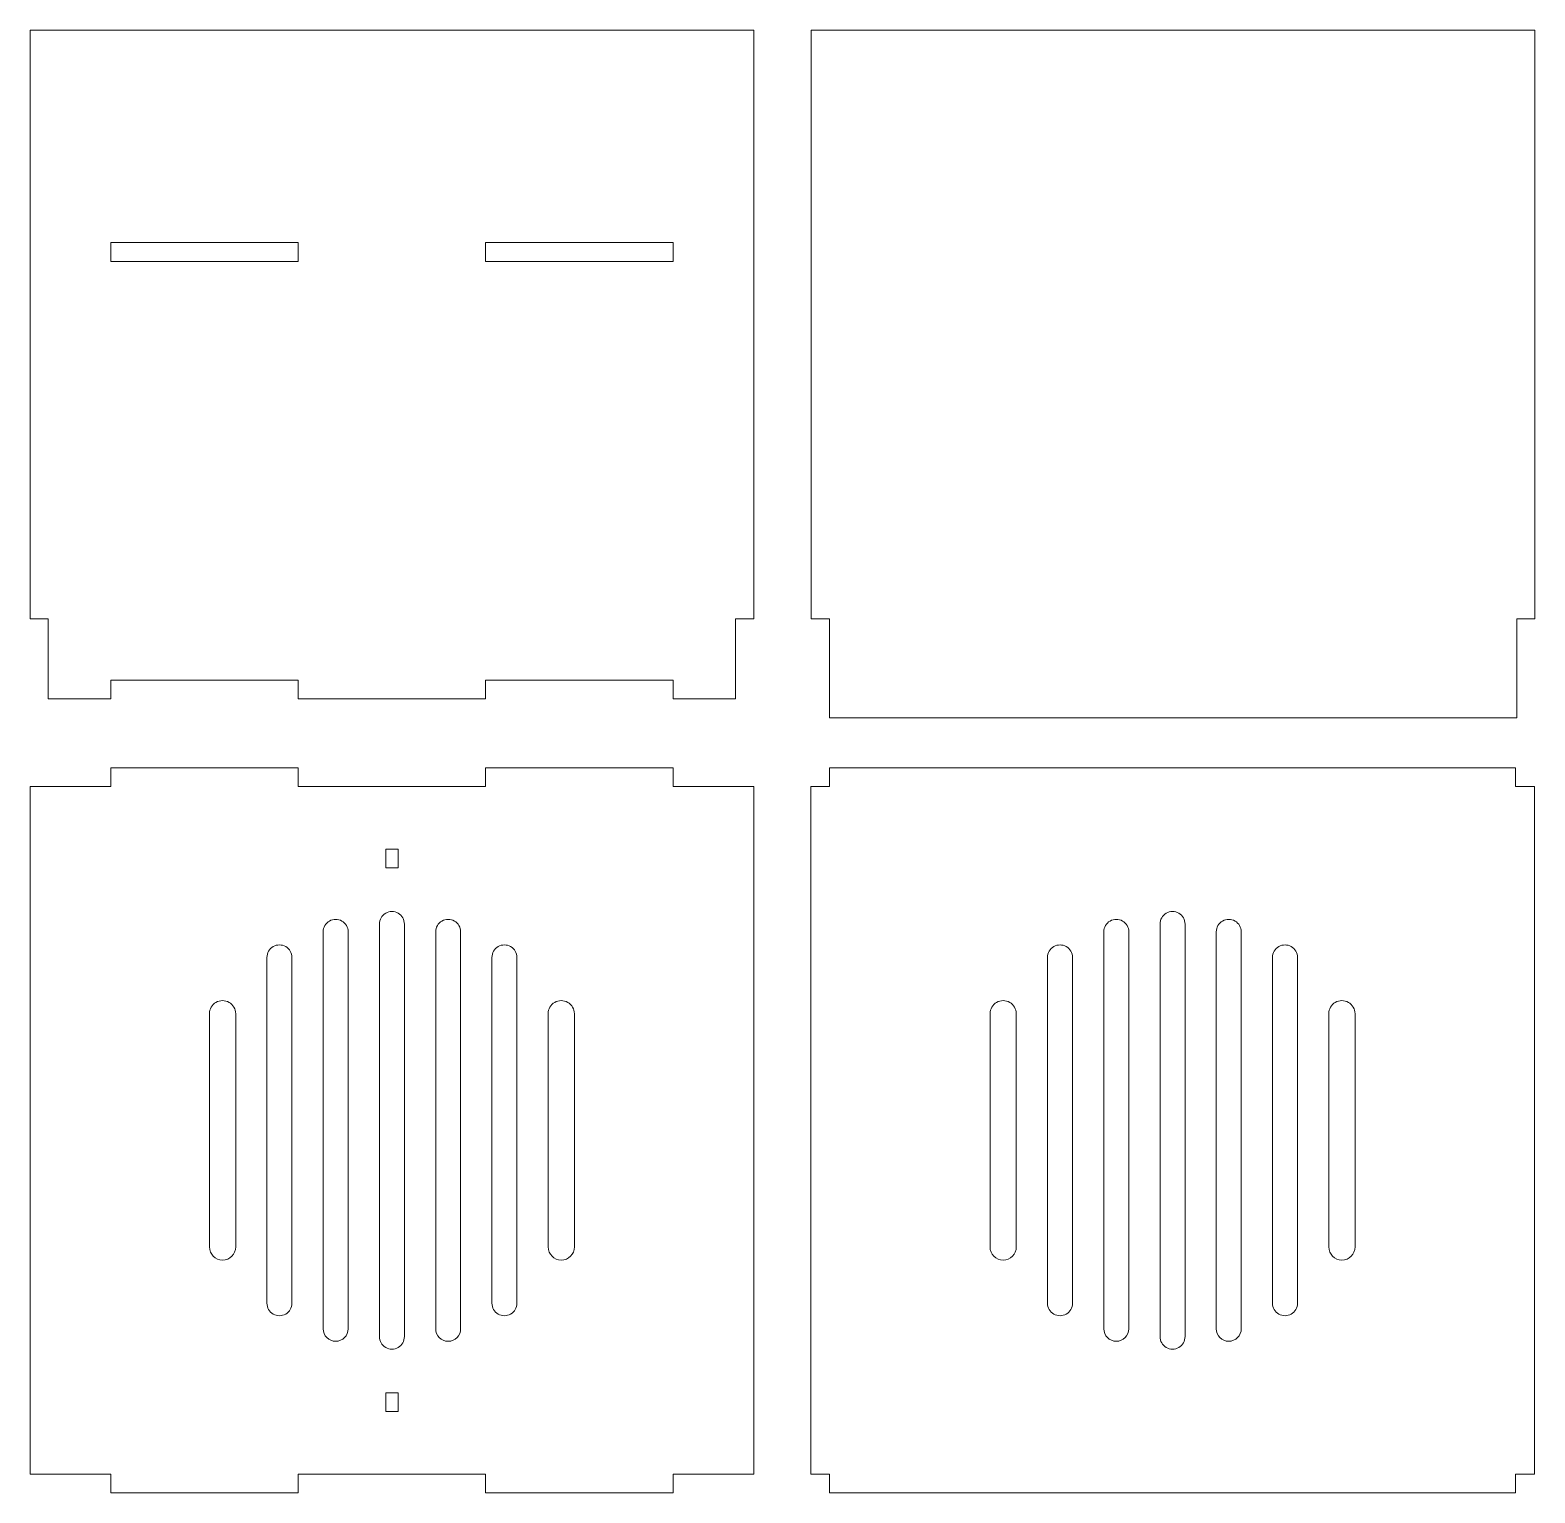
# Model space of a CAD drawing. Header units: millimetres. Extents: x -120 to 120, y -117 to 117.
import ezdxf

# ---------------------------------------------------------------- set-up
doc = ezdxf.new("R2010")
doc.units = ezdxf.units.MM
doc.header["$MEASUREMENT"] = 0
doc.layers.add('Layer 1', color=7, linetype='Continuous')

msp = doc.modelspace()

# ---------------------------------------------------------------- linework, layer by layer
at = {"layer": 'Layer 1', "lineweight": 9}
for points in [[(-62.5001, 116.9984), (-62.5001, 116.9984), (-120.4001, 116.9984), (-120.4001, 116.9984)], [(-120.4001, 116.9984), (-120.4001, 116.9984), (-120.4001, 22.7983), (-120.4001, 22.7983)], [(-62.5001, 116.9984), (-62.5001, 116.9984), (-4.6, 116.9984), (-4.6, 116.9984)], [(-4.6, 116.9984), (-4.6, 116.9984), (-4.6, 22.7983), (-4.6, 22.7983)], [(62.5001, 116.9984), (62.5001, 116.9984), (4.6001, 116.9984), (4.6001, 116.9984)], [(4.6001, 116.9984), (4.6001, 116.9984), (4.6001, 22.7983), (4.6001, 22.7983)], [(62.5001, 116.9984), (62.5001, 116.9984), (120.4001, 116.9984), (120.4001, 116.9984)], [(120.4001, 116.9984), (120.4001, 116.9984), (120.4001, 22.7983), (120.4001, 22.7983)], [(-107.5001, 79.9984), (-107.5001, 79.9984), (-107.5001, 82.9984), (-107.5001, 82.9984)], [(-77.5001, 82.9984), (-77.5001, 82.9984), (-107.5001, 82.9984), (-107.5001, 82.9984)], [(-77.5001, 82.9984), (-77.5001, 82.9984), (-77.5001, 79.9984), (-77.5001, 79.9984)], [(-47.5001, 82.9984), (-47.5001, 82.9984), (-47.5001, 79.9984), (-47.5001, 79.9984)], [(-47.5001, 82.9984), (-47.5001, 82.9984), (-17.5, 82.9984), (-17.5, 82.9984)], [(-17.5, 79.9984), (-17.5, 79.9984), (-17.5, 82.9984), (-17.5, 82.9984)], [(-107.5001, 79.9984), (-107.5001, 79.9984), (-77.5001, 79.9984), (-77.5001, 79.9984)], [(-17.5, 79.9984), (-17.5, 79.9984), (-47.5001, 79.9984), (-47.5001, 79.9984)], [(-120.4001, 22.7983), (-120.4001, 22.7983), (-117.5001, 22.7983), (-117.5001, 22.7983)], [(-117.5001, 22.7983), (-117.5001, 22.7983), (-117.5001, 9.9983), (-117.5001, 9.9983)], [(-7.5, 22.7983), (-7.5, 22.7983), (-7.5, 9.9983), (-7.5, 9.9983)], [(-4.6, 22.7983), (-4.6, 22.7983), (-7.5, 22.7983), (-7.5, 22.7983)], [(4.6001, 22.7983), (4.6001, 22.7983), (7.5001, 22.7983), (7.5001, 22.7983)], [(7.5001, 22.7983), (7.5001, 22.7983), (7.5001, 6.9983), (7.5001, 6.9983)], [(117.5001, 22.7983), (117.5001, 22.7983), (117.5001, 6.9983), (117.5001, 6.9983)], [(120.4001, 22.7983), (120.4001, 22.7983), (117.5001, 22.7983), (117.5001, 22.7983)], [(-107.5001, 9.9983), (-107.5001, 9.9983), (-107.5001, 12.9983), (-107.5001, 12.9983)], [(-107.5001, 12.9983), (-107.5001, 12.9983), (-77.5001, 12.9983), (-77.5001, 12.9983)], [(-77.5001, 12.9983), (-77.5001, 12.9983), (-77.5001, 9.9983), (-77.5001, 9.9983)], [(-47.5001, 12.9983), (-47.5001, 12.9983), (-47.5001, 9.9983), (-47.5001, 9.9983)], [(-17.5, 12.9983), (-17.5, 12.9983), (-47.5001, 12.9983), (-47.5001, 12.9983)], [(-17.5, 9.9983), (-17.5, 9.9983), (-17.5, 12.9983), (-17.5, 12.9983)], [(-117.5001, 9.9983), (-117.5001, 9.9983), (-107.5001, 9.9983), (-107.5001, 9.9983)], [(-77.5001, 9.9983), (-77.5001, 9.9983), (-62.5001, 9.9983), (-62.5001, 9.9983)], [(-47.5001, 9.9983), (-47.5001, 9.9983), (-62.5001, 9.9983), (-62.5001, 9.9983)], [(-7.5, 9.9983), (-7.5, 9.9983), (-17.5, 9.9983), (-17.5, 9.9983)], [(117.5001, 6.9983), (117.5001, 6.9983), (7.5001, 6.9983), (7.5001, 6.9983)], [(-107.5001, -0.9985), (-107.5001, -0.9985), (-77.5001, -0.9985), (-77.5001, -0.9985)], [(-107.5001, -0.9985), (-107.5001, -0.9985), (-107.5001, -3.9985), (-107.5001, -3.9985)], [(-77.5001, -0.9985), (-77.5001, -0.9985), (-77.5001, -3.9985), (-77.5001, -3.9985)], [(-17.5, -0.9985), (-17.5, -0.9985), (-47.5001, -0.9985), (-47.5001, -0.9985)], [(-47.5001, -0.9985), (-47.5001, -0.9985), (-47.5001, -3.9985), (-47.5001, -3.9985)], [(-17.5, -0.9985), (-17.5, -0.9985), (-17.5, -3.9985), (-17.5, -3.9985)], [(117.3129, -0.9985), (117.3129, -0.9985), (7.5129, -0.9985), (7.5129, -0.9985)], [(7.5129, -0.9985), (7.5129, -0.9985), (7.5129, -3.9985), (7.5129, -3.9985)], [(117.3129, -0.9985), (117.3129, -0.9985), (117.3129, -3.9985), (117.3129, -3.9985)], [(-107.5001, -3.9985), (-107.5001, -3.9985), (-120.4001, -3.9985), (-120.4001, -3.9985)], [(-120.4001, -3.9985), (-120.4001, -3.9985), (-120.4001, -113.9984), (-120.4001, -113.9984)], [(-77.5001, -3.9985), (-77.5001, -3.9985), (-62.5001, -3.9985), (-62.5001, -3.9985)], [(-47.5001, -3.9985), (-47.5001, -3.9985), (-62.5001, -3.9985), (-62.5001, -3.9985)], [(-17.5, -3.9985), (-17.5, -3.9985), (-4.6, -3.9985), (-4.6, -3.9985)], [(-4.6, -3.9985), (-4.6, -3.9985), (-4.6, -113.9984), (-4.6, -113.9984)], [(7.5129, -3.9985), (7.5129, -3.9985), (4.5129, -3.9985), (4.5129, -3.9985)], [(4.5129, -3.9985), (4.5129, -3.9985), (4.5129, -113.9984), (4.5129, -113.9984)], [(117.3129, -3.9985), (117.3129, -3.9985), (120.3129, -3.9985), (120.3129, -3.9985)], [(120.3129, -3.9985), (120.3129, -3.9985), (120.3129, -113.9984), (120.3129, -113.9984)], [(-63.5001, -13.9985), (-63.5001, -13.9985), (-63.5001, -16.9985), (-63.5001, -16.9985)], [(-63.5001, -13.9985), (-63.5001, -13.9985), (-61.5001, -13.9985), (-61.5001, -13.9985)], [(-61.5001, -16.9985), (-61.5001, -16.9985), (-61.5001, -13.9985), (-61.5001, -13.9985)], [(-61.5001, -16.9985), (-61.5001, -16.9985), (-63.5001, -16.9985), (-63.5001, -16.9985)], [(-64.5001, -91.9984), (-64.5001, -91.9984), (-64.5001, -25.9985), (-64.5001, -25.9985)], [(-60.5001, -25.9985), (-60.5001, -25.9985), (-60.5001, -91.9984), (-60.5001, -91.9984)], [(60.4129, -91.9984), (60.4129, -91.9984), (60.4129, -25.9985), (60.4129, -25.9985)], [(64.4129, -25.9985), (64.4129, -25.9985), (64.4129, -91.9984), (64.4129, -91.9984)], [(-73.5001, -27.2494), (-73.5001, -27.2494), (-73.5001, -90.7475), (-73.5001, -90.7475)], [(-69.5001, -90.7475), (-69.5001, -90.7475), (-69.5001, -27.2494), (-69.5001, -27.2494)], [(-55.5001, -90.7475), (-55.5001, -90.7475), (-55.5001, -27.2494), (-55.5001, -27.2494)], [(-51.5001, -27.2494), (-51.5001, -27.2494), (-51.5001, -90.7475), (-51.5001, -90.7475)], [(51.4129, -27.2494), (51.4129, -27.2494), (51.4129, -90.7475), (51.4129, -90.7475)], [(55.4129, -90.7475), (55.4129, -90.7475), (55.4129, -27.2494), (55.4129, -27.2494)], [(69.4129, -90.7475), (69.4129, -90.7475), (69.4129, -27.2494), (69.4129, -27.2494)], [(73.4129, -27.2494), (73.4129, -27.2494), (73.4129, -90.7475), (73.4129, -90.7475)], [(-82.5001, -31.3399), (-82.5001, -31.3399), (-82.5001, -86.6571), (-82.5001, -86.6571)], [(-78.5001, -86.6571), (-78.5001, -86.6571), (-78.5001, -31.3399), (-78.5001, -31.3399)], [(-46.5001, -86.6571), (-46.5001, -86.6571), (-46.5001, -31.3399), (-46.5001, -31.3399)], [(-42.5001, -31.3399), (-42.5001, -31.3399), (-42.5001, -86.6571), (-42.5001, -86.6571)], [(42.4129, -31.3399), (42.4129, -31.3399), (42.4129, -86.6571), (42.4129, -86.6571)], [(46.4129, -86.6571), (46.4129, -86.6571), (46.4129, -31.3399), (46.4129, -31.3399)], [(78.4129, -86.6571), (78.4129, -86.6571), (78.4129, -31.3399), (78.4129, -31.3399)], [(82.4129, -31.3399), (82.4129, -31.3399), (82.4129, -86.6571), (82.4129, -86.6571)], [(-91.7028, -40.3481), (-91.7028, -40.3481), (-91.7028, -77.6489), (-91.7028, -77.6489)], [(-87.5001, -77.6489), (-87.5001, -77.6489), (-87.5001, -40.3481), (-87.5001, -40.3481)], [(-37.5001, -77.6489), (-37.5001, -77.6489), (-37.5001, -40.3481), (-37.5001, -40.3481)], [(-33.2974, -40.3481), (-33.2974, -40.3481), (-33.2974, -77.6489), (-33.2974, -77.6489)], [(33.2102, -40.3481), (33.2102, -40.3481), (33.2102, -77.6489), (33.2102, -77.6489)], [(37.4129, -77.6489), (37.4129, -77.6489), (37.4129, -40.3481), (37.4129, -40.3481)], [(87.4129, -77.6489), (87.4129, -77.6489), (87.4129, -40.3481), (87.4129, -40.3481)], [(91.6156, -40.3481), (91.6156, -40.3481), (91.6156, -77.6489), (91.6156, -77.6489)], [(-61.5001, -100.9984), (-61.5001, -100.9984), (-63.5001, -100.9984), (-63.5001, -100.9984)], [(-63.5001, -103.9984), (-63.5001, -103.9984), (-63.5001, -100.9984), (-63.5001, -100.9984)], [(-61.5001, -100.9984), (-61.5001, -100.9984), (-61.5001, -103.9984), (-61.5001, -103.9984)], [(-63.5001, -103.9984), (-63.5001, -103.9984), (-61.5001, -103.9984), (-61.5001, -103.9984)], [(-120.4001, -113.9984), (-120.4001, -113.9984), (-107.5001, -113.9984), (-107.5001, -113.9984)], [(-107.5001, -113.9984), (-107.5001, -113.9984), (-107.5001, -116.9984), (-107.5001, -116.9984)], [(-77.5001, -116.9984), (-77.5001, -116.9984), (-77.5001, -113.9984), (-77.5001, -113.9984)], [(-77.5001, -113.9984), (-77.5001, -113.9984), (-62.5001, -113.9984), (-62.5001, -113.9984)], [(-47.5001, -113.9984), (-47.5001, -113.9984), (-62.5001, -113.9984), (-62.5001, -113.9984)], [(-47.5001, -116.9984), (-47.5001, -116.9984), (-47.5001, -113.9984), (-47.5001, -113.9984)], [(-17.5, -113.9984), (-17.5, -113.9984), (-17.5, -116.9984), (-17.5, -116.9984)], [(-4.6, -113.9984), (-4.6, -113.9984), (-17.5, -113.9984), (-17.5, -113.9984)], [(4.5129, -113.9984), (4.5129, -113.9984), (7.5129, -113.9984), (7.5129, -113.9984)], [(7.5129, -113.9984), (7.5129, -113.9984), (7.5129, -116.9984), (7.5129, -116.9984)], [(117.3129, -113.9984), (117.3129, -113.9984), (117.3129, -116.9984), (117.3129, -116.9984)], [(120.3129, -113.9984), (120.3129, -113.9984), (117.3129, -113.9984), (117.3129, -113.9984)], [(-107.5001, -116.9984), (-107.5001, -116.9984), (-77.5001, -116.9984), (-77.5001, -116.9984)], [(-17.5, -116.9984), (-17.5, -116.9984), (-47.5001, -116.9984), (-47.5001, -116.9984)], [(117.3129, -116.9984), (117.3129, -116.9984), (7.5129, -116.9984), (7.5129, -116.9984)]]:
    msp.add_open_spline(points, degree=3, dxfattribs=at)
for points, knots in [([(-60.5001, -25.9985), (-60.5001, -25.284), (-60.8813, -24.6237), (-61.5001, -24.2664), (-61.5001, -24.2664), (-62.1189, -23.9091), (-62.8813, -23.9091), (-63.5001, -24.2664), (-63.5001, -24.2664), (-64.1189, -24.6237), (-64.5001, -25.284), (-64.5001, -25.9985)], [0, 0, 0, 0, 0.25, 0.25, 0.25, 0.25, 0.5, 0.5, 0.5, 0.5, 1, 1, 1, 1]), ([(64.4129, -25.9985), (64.4129, -25.9985), (64.3953, -25.7336), (64.3953, -25.7336), (64.3953, -25.7336), (64.3953, -25.7336), (64.3437, -25.4767), (64.3437, -25.4767), (64.3437, -25.4767), (64.3437, -25.4767), (64.2597, -25.2307), (64.2597, -25.2307), (64.2597, -25.2307), (64.2597, -25.2307), (64.1449, -24.9985), (64.1449, -24.9985), (64.1449, -24.9985), (64.1449, -24.9985), (64.0012, -24.7831), (64.0012, -24.7831), (64.0012, -24.7831), (64.0012, -24.7831), (63.8302, -24.5873), (63.8302, -24.5873), (63.8302, -24.5873), (63.8302, -24.5873), (63.6335, -24.4141), (63.6335, -24.4141), (63.6335, -24.4141), (63.6335, -24.4141), (63.4129, -24.2664), (63.4129, -24.2664), (63.4129, -24.2664), (63.4129, -24.2664), (63.1747, -24.1492), (63.1747, -24.1492), (63.1747, -24.1492), (63.1747, -24.1492), (62.9264, -24.0655), (62.9264, -24.0655), (62.9264, -24.0655), (62.9264, -24.0655), (62.6713, -24.0152), (62.6713, -24.0152), (62.6713, -24.0152), (62.6713, -24.0152), (62.4129, -23.9985), (62.4129, -23.9985), (62.4129, -23.9985), (62.4129, -23.9985), (62.1545, -24.0152), (62.1545, -24.0152), (62.1545, -24.0152), (62.1545, -24.0152), (61.8994, -24.0655), (61.8994, -24.0655), (61.8994, -24.0655), (61.8994, -24.0655), (61.6511, -24.1492), (61.6511, -24.1492), (61.6511, -24.1492), (61.6511, -24.1492), (61.4129, -24.2664), (61.4129, -24.2664), (61.4129, -24.2664), (61.4129, -24.2664), (61.1923, -24.4141), (61.1923, -24.4141), (61.1923, -24.4141), (61.1923, -24.4141), (60.9956, -24.5873), (60.9956, -24.5873), (60.9956, -24.5873), (60.9956, -24.5873), (60.8246, -24.7831), (60.8246, -24.7831), (60.8246, -24.7831), (60.8246, -24.7831), (60.6808, -24.9985), (60.6808, -24.9985), (60.6808, -24.9985), (60.6808, -24.9985), (60.5661, -25.2307), (60.5661, -25.2307), (60.5661, -25.2307), (60.5661, -25.2307), (60.4821, -25.4767), (60.4821, -25.4767), (60.4821, -25.4767), (60.4821, -25.4767), (60.4305, -25.7336), (60.4305, -25.7336), (60.4305, -25.7336), (60.4305, -25.7336), (60.4129, -25.9985), (60.4129, -25.9985)], [0, 0, 0, 0, 0.04, 0.04, 0.04, 0.04, 0.08, 0.08, 0.08, 0.08, 0.12, 0.12, 0.12, 0.12, 0.16, 0.16, 0.16, 0.16, 0.2, 0.2, 0.2, 0.2, 0.24, 0.24, 0.24, 0.24, 0.28, 0.28, 0.28, 0.28, 0.32, 0.32, 0.32, 0.32, 0.36, 0.36, 0.36, 0.36, 0.4, 0.4, 0.4, 0.4, 0.44, 0.44, 0.44, 0.44, 0.48, 0.48, 0.48, 0.48, 0.52, 0.52, 0.52, 0.52, 0.56, 0.56, 0.56, 0.56, 0.6, 0.6, 0.6, 0.6, 0.64, 0.64, 0.64, 0.64, 0.68, 0.68, 0.68, 0.68, 0.72, 0.72, 0.72, 0.72, 0.76, 0.76, 0.76, 0.76, 0.8, 0.8, 0.8, 0.8, 0.84, 0.84, 0.84, 0.84, 0.88, 0.88, 0.88, 0.88, 0.92, 0.92, 0.92, 0.92, 1, 1, 1, 1]), ([(-69.5001, -27.2494), (-69.5001, -26.5349), (-69.8813, -25.8747), (-70.5001, -25.5174), (-70.5001, -25.5174), (-71.1189, -25.1602), (-71.8813, -25.1602), (-72.5001, -25.5174), (-72.5001, -25.5174), (-73.1189, -25.8747), (-73.5001, -26.5349), (-73.5001, -27.2494)], [0, 0, 0, 0, 0.25, 0.25, 0.25, 0.25, 0.5, 0.5, 0.5, 0.5, 1, 1, 1, 1]), ([(-51.5001, -27.2494), (-51.5001, -26.5349), (-51.8813, -25.8747), (-52.5001, -25.5174), (-52.5001, -25.5174), (-53.1189, -25.1602), (-53.8813, -25.1602), (-54.5001, -25.5174), (-54.5001, -25.5174), (-55.1189, -25.8747), (-55.5001, -26.5349), (-55.5001, -27.2494)], [0, 0, 0, 0, 0.25, 0.25, 0.25, 0.25, 0.5, 0.5, 0.5, 0.5, 1, 1, 1, 1]), ([(55.4129, -27.2494), (55.4129, -27.2494), (55.3953, -26.9846), (55.3953, -26.9846), (55.3953, -26.9846), (55.3953, -26.9846), (55.3437, -26.7276), (55.3437, -26.7276), (55.3437, -26.7276), (55.3437, -26.7276), (55.2597, -26.4816), (55.2597, -26.4816), (55.2597, -26.4816), (55.2597, -26.4816), (55.1449, -26.2494), (55.1449, -26.2494), (55.1449, -26.2494), (55.1449, -26.2494), (55.0012, -26.034), (55.0012, -26.034), (55.0012, -26.034), (55.0012, -26.034), (54.8302, -25.8383), (54.8302, -25.8383), (54.8302, -25.8383), (54.8302, -25.8383), (54.6335, -25.6651), (54.6335, -25.6651), (54.6335, -25.6651), (54.6335, -25.6651), (54.4129, -25.5174), (54.4129, -25.5174), (54.4129, -25.5174), (54.4129, -25.5174), (54.1747, -25.4001), (54.1747, -25.4001), (54.1747, -25.4001), (54.1747, -25.4001), (53.9264, -25.3165), (53.9264, -25.3165), (53.9264, -25.3165), (53.9264, -25.3165), (53.6713, -25.2661), (53.6713, -25.2661), (53.6713, -25.2661), (53.6713, -25.2661), (53.4129, -25.2494), (53.4129, -25.2494), (53.4129, -25.2494), (53.4129, -25.2494), (53.1545, -25.2661), (53.1545, -25.2661), (53.1545, -25.2661), (53.1545, -25.2661), (52.8994, -25.3165), (52.8994, -25.3165), (52.8994, -25.3165), (52.8994, -25.3165), (52.6511, -25.4001), (52.6511, -25.4001), (52.6511, -25.4001), (52.6511, -25.4001), (52.4129, -25.5174), (52.4129, -25.5174), (52.4129, -25.5174), (52.4129, -25.5174), (52.1923, -25.6651), (52.1923, -25.6651), (52.1923, -25.6651), (52.1923, -25.6651), (51.9956, -25.8383), (51.9956, -25.8383), (51.9956, -25.8383), (51.9956, -25.8383), (51.8246, -26.034), (51.8246, -26.034), (51.8246, -26.034), (51.8246, -26.034), (51.6808, -26.2494), (51.6808, -26.2494), (51.6808, -26.2494), (51.6808, -26.2494), (51.5661, -26.4816), (51.5661, -26.4816), (51.5661, -26.4816), (51.5661, -26.4816), (51.4821, -26.7276), (51.4821, -26.7276), (51.4821, -26.7276), (51.4821, -26.7276), (51.4305, -26.9846), (51.4305, -26.9846), (51.4305, -26.9846), (51.4305, -26.9846), (51.4129, -27.2494), (51.4129, -27.2494)], [0, 0, 0, 0, 0.04, 0.04, 0.04, 0.04, 0.08, 0.08, 0.08, 0.08, 0.12, 0.12, 0.12, 0.12, 0.16, 0.16, 0.16, 0.16, 0.2, 0.2, 0.2, 0.2, 0.24, 0.24, 0.24, 0.24, 0.28, 0.28, 0.28, 0.28, 0.32, 0.32, 0.32, 0.32, 0.36, 0.36, 0.36, 0.36, 0.4, 0.4, 0.4, 0.4, 0.44, 0.44, 0.44, 0.44, 0.48, 0.48, 0.48, 0.48, 0.52, 0.52, 0.52, 0.52, 0.56, 0.56, 0.56, 0.56, 0.6, 0.6, 0.6, 0.6, 0.64, 0.64, 0.64, 0.64, 0.68, 0.68, 0.68, 0.68, 0.72, 0.72, 0.72, 0.72, 0.76, 0.76, 0.76, 0.76, 0.8, 0.8, 0.8, 0.8, 0.84, 0.84, 0.84, 0.84, 0.88, 0.88, 0.88, 0.88, 0.92, 0.92, 0.92, 0.92, 1, 1, 1, 1]), ([(73.4129, -27.2494), (73.4129, -27.2494), (73.3953, -26.9846), (73.3953, -26.9846), (73.3953, -26.9846), (73.3953, -26.9846), (73.3437, -26.7276), (73.3437, -26.7276), (73.3437, -26.7276), (73.3437, -26.7276), (73.2597, -26.4816), (73.2597, -26.4816), (73.2597, -26.4816), (73.2597, -26.4816), (73.1449, -26.2494), (73.1449, -26.2494), (73.1449, -26.2494), (73.1449, -26.2494), (73.0012, -26.034), (73.0012, -26.034), (73.0012, -26.034), (73.0012, -26.034), (72.8302, -25.8383), (72.8302, -25.8383), (72.8302, -25.8383), (72.8302, -25.8383), (72.6335, -25.6651), (72.6335, -25.6651), (72.6335, -25.6651), (72.6335, -25.6651), (72.4129, -25.5174), (72.4129, -25.5174), (72.4129, -25.5174), (72.4129, -25.5174), (72.1747, -25.4001), (72.1747, -25.4001), (72.1747, -25.4001), (72.1747, -25.4001), (71.9264, -25.3165), (71.9264, -25.3165), (71.9264, -25.3165), (71.9264, -25.3165), (71.6713, -25.2661), (71.6713, -25.2661), (71.6713, -25.2661), (71.6713, -25.2661), (71.4129, -25.2494), (71.4129, -25.2494), (71.4129, -25.2494), (71.4129, -25.2494), (71.1545, -25.2661), (71.1545, -25.2661), (71.1545, -25.2661), (71.1545, -25.2661), (70.8994, -25.3165), (70.8994, -25.3165), (70.8994, -25.3165), (70.8994, -25.3165), (70.6511, -25.4001), (70.6511, -25.4001), (70.6511, -25.4001), (70.6511, -25.4001), (70.4129, -25.5174), (70.4129, -25.5174), (70.4129, -25.5174), (70.4129, -25.5174), (70.1923, -25.6651), (70.1923, -25.6651), (70.1923, -25.6651), (70.1923, -25.6651), (69.9956, -25.8383), (69.9956, -25.8383), (69.9956, -25.8383), (69.9956, -25.8383), (69.8246, -26.034), (69.8246, -26.034), (69.8246, -26.034), (69.8246, -26.034), (69.6808, -26.2494), (69.6808, -26.2494), (69.6808, -26.2494), (69.6808, -26.2494), (69.5661, -26.4816), (69.5661, -26.4816), (69.5661, -26.4816), (69.5661, -26.4816), (69.4821, -26.7276), (69.4821, -26.7276), (69.4821, -26.7276), (69.4821, -26.7276), (69.4305, -26.9846), (69.4305, -26.9846), (69.4305, -26.9846), (69.4305, -26.9846), (69.4129, -27.2494), (69.4129, -27.2494)], [0, 0, 0, 0, 0.04, 0.04, 0.04, 0.04, 0.08, 0.08, 0.08, 0.08, 0.12, 0.12, 0.12, 0.12, 0.16, 0.16, 0.16, 0.16, 0.2, 0.2, 0.2, 0.2, 0.24, 0.24, 0.24, 0.24, 0.28, 0.28, 0.28, 0.28, 0.32, 0.32, 0.32, 0.32, 0.36, 0.36, 0.36, 0.36, 0.4, 0.4, 0.4, 0.4, 0.44, 0.44, 0.44, 0.44, 0.48, 0.48, 0.48, 0.48, 0.52, 0.52, 0.52, 0.52, 0.56, 0.56, 0.56, 0.56, 0.6, 0.6, 0.6, 0.6, 0.64, 0.64, 0.64, 0.64, 0.68, 0.68, 0.68, 0.68, 0.72, 0.72, 0.72, 0.72, 0.76, 0.76, 0.76, 0.76, 0.8, 0.8, 0.8, 0.8, 0.84, 0.84, 0.84, 0.84, 0.88, 0.88, 0.88, 0.88, 0.92, 0.92, 0.92, 0.92, 1, 1, 1, 1]), ([(-78.5001, -31.3399), (-78.5001, -30.6253), (-78.8813, -29.9651), (-79.5001, -29.6079), (-79.5001, -29.6079), (-80.1189, -29.2506), (-80.8813, -29.2506), (-81.5001, -29.6079), (-81.5001, -29.6079), (-82.1189, -29.9651), (-82.5001, -30.6253), (-82.5001, -31.3399)], [0, 0, 0, 0, 0.25, 0.25, 0.25, 0.25, 0.5, 0.5, 0.5, 0.5, 1, 1, 1, 1]), ([(-42.5001, -31.3399), (-42.5001, -30.6253), (-42.8813, -29.9651), (-43.5001, -29.6079), (-43.5001, -29.6079), (-44.1189, -29.2506), (-44.8813, -29.2506), (-45.5001, -29.6079), (-45.5001, -29.6079), (-46.1189, -29.9651), (-46.5001, -30.6253), (-46.5001, -31.3399)], [0, 0, 0, 0, 0.25, 0.25, 0.25, 0.25, 0.5, 0.5, 0.5, 0.5, 1, 1, 1, 1]), ([(46.4129, -31.3399), (46.4129, -31.3399), (46.3953, -31.075), (46.3953, -31.075), (46.3953, -31.075), (46.3953, -31.075), (46.3437, -30.818), (46.3437, -30.818), (46.3437, -30.818), (46.3437, -30.818), (46.2597, -30.572), (46.2597, -30.572), (46.2597, -30.572), (46.2597, -30.572), (46.1449, -30.3399), (46.1449, -30.3399), (46.1449, -30.3399), (46.1449, -30.3399), (46.0012, -30.1244), (46.0012, -30.1244), (46.0012, -30.1244), (46.0012, -30.1244), (45.8302, -29.9287), (45.8302, -29.9287), (45.8302, -29.9287), (45.8302, -29.9287), (45.6335, -29.7554), (45.6335, -29.7554), (45.6335, -29.7554), (45.6335, -29.7554), (45.4129, -29.6079), (45.4129, -29.6079), (45.4129, -29.6079), (45.4129, -29.6079), (45.1747, -29.4906), (45.1747, -29.4906), (45.1747, -29.4906), (45.1747, -29.4906), (44.9264, -29.4069), (44.9264, -29.4069), (44.9264, -29.4069), (44.9264, -29.4069), (44.6713, -29.3566), (44.6713, -29.3566), (44.6713, -29.3566), (44.6713, -29.3566), (44.4129, -29.3399), (44.4129, -29.3399), (44.4129, -29.3399), (44.4129, -29.3399), (44.1545, -29.3566), (44.1545, -29.3566), (44.1545, -29.3566), (44.1545, -29.3566), (43.8994, -29.4069), (43.8994, -29.4069), (43.8994, -29.4069), (43.8994, -29.4069), (43.6511, -29.4906), (43.6511, -29.4906), (43.6511, -29.4906), (43.6511, -29.4906), (43.4129, -29.6079), (43.4129, -29.6079), (43.4129, -29.6079), (43.4129, -29.6079), (43.1923, -29.7554), (43.1923, -29.7554), (43.1923, -29.7554), (43.1923, -29.7554), (42.9956, -29.9287), (42.9956, -29.9287), (42.9956, -29.9287), (42.9956, -29.9287), (42.8246, -30.1244), (42.8246, -30.1244), (42.8246, -30.1244), (42.8246, -30.1244), (42.6808, -30.3399), (42.6808, -30.3399), (42.6808, -30.3399), (42.6808, -30.3399), (42.5661, -30.572), (42.5661, -30.572), (42.5661, -30.572), (42.5661, -30.572), (42.4821, -30.818), (42.4821, -30.818), (42.4821, -30.818), (42.4821, -30.818), (42.4305, -31.075), (42.4305, -31.075), (42.4305, -31.075), (42.4305, -31.075), (42.4129, -31.3399), (42.4129, -31.3399)], [0, 0, 0, 0, 0.04, 0.04, 0.04, 0.04, 0.08, 0.08, 0.08, 0.08, 0.12, 0.12, 0.12, 0.12, 0.16, 0.16, 0.16, 0.16, 0.2, 0.2, 0.2, 0.2, 0.24, 0.24, 0.24, 0.24, 0.28, 0.28, 0.28, 0.28, 0.32, 0.32, 0.32, 0.32, 0.36, 0.36, 0.36, 0.36, 0.4, 0.4, 0.4, 0.4, 0.44, 0.44, 0.44, 0.44, 0.48, 0.48, 0.48, 0.48, 0.52, 0.52, 0.52, 0.52, 0.56, 0.56, 0.56, 0.56, 0.6, 0.6, 0.6, 0.6, 0.64, 0.64, 0.64, 0.64, 0.68, 0.68, 0.68, 0.68, 0.72, 0.72, 0.72, 0.72, 0.76, 0.76, 0.76, 0.76, 0.8, 0.8, 0.8, 0.8, 0.84, 0.84, 0.84, 0.84, 0.88, 0.88, 0.88, 0.88, 0.92, 0.92, 0.92, 0.92, 1, 1, 1, 1]), ([(82.4129, -31.3399), (82.4129, -31.3399), (82.3953, -31.075), (82.3953, -31.075), (82.3953, -31.075), (82.3953, -31.075), (82.3437, -30.818), (82.3437, -30.818), (82.3437, -30.818), (82.3437, -30.818), (82.2597, -30.572), (82.2597, -30.572), (82.2597, -30.572), (82.2597, -30.572), (82.1449, -30.3399), (82.1449, -30.3399), (82.1449, -30.3399), (82.1449, -30.3399), (82.0012, -30.1244), (82.0012, -30.1244), (82.0012, -30.1244), (82.0012, -30.1244), (81.8302, -29.9287), (81.8302, -29.9287), (81.8302, -29.9287), (81.8302, -29.9287), (81.6335, -29.7554), (81.6335, -29.7554), (81.6335, -29.7554), (81.6335, -29.7554), (81.4129, -29.6079), (81.4129, -29.6079), (81.4129, -29.6079), (81.4129, -29.6079), (81.1747, -29.4906), (81.1747, -29.4906), (81.1747, -29.4906), (81.1747, -29.4906), (80.9264, -29.4069), (80.9264, -29.4069), (80.9264, -29.4069), (80.9264, -29.4069), (80.6713, -29.3566), (80.6713, -29.3566), (80.6713, -29.3566), (80.6713, -29.3566), (80.4129, -29.3399), (80.4129, -29.3399), (80.4129, -29.3399), (80.4129, -29.3399), (80.1545, -29.3566), (80.1545, -29.3566), (80.1545, -29.3566), (80.1545, -29.3566), (79.8994, -29.4069), (79.8994, -29.4069), (79.8994, -29.4069), (79.8994, -29.4069), (79.6511, -29.4906), (79.6511, -29.4906), (79.6511, -29.4906), (79.6511, -29.4906), (79.4129, -29.6079), (79.4129, -29.6079), (79.4129, -29.6079), (79.4129, -29.6079), (79.1923, -29.7554), (79.1923, -29.7554), (79.1923, -29.7554), (79.1923, -29.7554), (78.9956, -29.9287), (78.9956, -29.9287), (78.9956, -29.9287), (78.9956, -29.9287), (78.8246, -30.1244), (78.8246, -30.1244), (78.8246, -30.1244), (78.8246, -30.1244), (78.6808, -30.3399), (78.6808, -30.3399), (78.6808, -30.3399), (78.6808, -30.3399), (78.5661, -30.572), (78.5661, -30.572), (78.5661, -30.572), (78.5661, -30.572), (78.4821, -30.818), (78.4821, -30.818), (78.4821, -30.818), (78.4821, -30.818), (78.4305, -31.075), (78.4305, -31.075), (78.4305, -31.075), (78.4305, -31.075), (78.4129, -31.3399), (78.4129, -31.3399)], [0, 0, 0, 0, 0.04, 0.04, 0.04, 0.04, 0.08, 0.08, 0.08, 0.08, 0.12, 0.12, 0.12, 0.12, 0.16, 0.16, 0.16, 0.16, 0.2, 0.2, 0.2, 0.2, 0.24, 0.24, 0.24, 0.24, 0.28, 0.28, 0.28, 0.28, 0.32, 0.32, 0.32, 0.32, 0.36, 0.36, 0.36, 0.36, 0.4, 0.4, 0.4, 0.4, 0.44, 0.44, 0.44, 0.44, 0.48, 0.48, 0.48, 0.48, 0.52, 0.52, 0.52, 0.52, 0.56, 0.56, 0.56, 0.56, 0.6, 0.6, 0.6, 0.6, 0.64, 0.64, 0.64, 0.64, 0.68, 0.68, 0.68, 0.68, 0.72, 0.72, 0.72, 0.72, 0.76, 0.76, 0.76, 0.76, 0.8, 0.8, 0.8, 0.8, 0.84, 0.84, 0.84, 0.84, 0.88, 0.88, 0.88, 0.88, 0.92, 0.92, 0.92, 0.92, 1, 1, 1, 1]), ([(-87.5001, -40.3481), (-87.5001, -39.5974), (-87.9006, -38.9037), (-88.5508, -38.5283), (-88.5508, -38.5283), (-89.2009, -38.1529), (-90.002, -38.1529), (-90.6521, -38.5283), (-90.6521, -38.5283), (-91.3023, -38.9037), (-91.7028, -39.5974), (-91.7028, -40.3481)], [0, 0, 0, 0, 0.25, 0.25, 0.25, 0.25, 0.5, 0.5, 0.5, 0.5, 1, 1, 1, 1]), ([(-33.2974, -40.3481), (-33.2974, -39.5974), (-33.6979, -38.9037), (-34.3481, -38.5283), (-34.3481, -38.5283), (-34.9982, -38.1529), (-35.7993, -38.1529), (-36.4494, -38.5283), (-36.4494, -38.5283), (-37.0996, -38.9037), (-37.5001, -39.5974), (-37.5001, -40.3481)], [0, 0, 0, 0, 0.25, 0.25, 0.25, 0.25, 0.5, 0.5, 0.5, 0.5, 1, 1, 1, 1]), ([(37.4129, -40.3481), (37.4129, -40.3481), (37.3944, -40.0698), (37.3944, -40.0698), (37.3944, -40.0698), (37.3944, -40.0698), (37.3402, -39.7998), (37.3402, -39.7998), (37.3402, -39.7998), (37.3402, -39.7998), (37.2519, -39.5414), (37.2519, -39.5414), (37.2519, -39.5414), (37.2519, -39.5414), (37.1314, -39.2974), (37.1314, -39.2974), (37.1314, -39.2974), (37.1314, -39.2974), (36.9804, -39.0711), (36.9804, -39.0711), (36.9804, -39.0711), (36.9804, -39.0711), (36.8007, -38.8654), (36.8007, -38.8654), (36.8007, -38.8654), (36.8007, -38.8654), (36.594, -38.6835), (36.594, -38.6835), (36.594, -38.6835), (36.594, -38.6835), (36.3622, -38.5283), (36.3622, -38.5283), (36.3622, -38.5283), (36.3622, -38.5283), (36.1119, -38.4051), (36.1119, -38.4051), (36.1119, -38.4051), (36.1119, -38.4051), (35.851, -38.3172), (35.851, -38.3172), (35.851, -38.3172), (35.851, -38.3172), (35.5831, -38.2643), (35.5831, -38.2643), (35.5831, -38.2643), (35.5831, -38.2643), (35.3115, -38.2468), (35.3115, -38.2468), (35.3115, -38.2468), (35.3115, -38.2468), (35.04, -38.2643), (35.04, -38.2643), (35.04, -38.2643), (35.04, -38.2643), (34.7721, -38.3172), (34.7721, -38.3172), (34.7721, -38.3172), (34.7721, -38.3172), (34.5112, -38.4051), (34.5112, -38.4051), (34.5112, -38.4051), (34.5112, -38.4051), (34.2609, -38.5283), (34.2609, -38.5283), (34.2609, -38.5283), (34.2609, -38.5283), (34.0291, -38.6835), (34.0291, -38.6835), (34.0291, -38.6835), (34.0291, -38.6835), (33.8224, -38.8654), (33.8224, -38.8654), (33.8224, -38.8654), (33.8224, -38.8654), (33.6427, -39.0711), (33.6427, -39.0711), (33.6427, -39.0711), (33.6427, -39.0711), (33.4917, -39.2974), (33.4917, -39.2974), (33.4917, -39.2974), (33.4917, -39.2974), (33.3712, -39.5414), (33.3712, -39.5414), (33.3712, -39.5414), (33.3712, -39.5414), (33.2829, -39.7998), (33.2829, -39.7998), (33.2829, -39.7998), (33.2829, -39.7998), (33.2287, -40.0698), (33.2287, -40.0698), (33.2287, -40.0698), (33.2287, -40.0698), (33.2102, -40.3481), (33.2102, -40.3481)], [0, 0, 0, 0, 0.04, 0.04, 0.04, 0.04, 0.08, 0.08, 0.08, 0.08, 0.12, 0.12, 0.12, 0.12, 0.16, 0.16, 0.16, 0.16, 0.2, 0.2, 0.2, 0.2, 0.24, 0.24, 0.24, 0.24, 0.28, 0.28, 0.28, 0.28, 0.32, 0.32, 0.32, 0.32, 0.36, 0.36, 0.36, 0.36, 0.4, 0.4, 0.4, 0.4, 0.44, 0.44, 0.44, 0.44, 0.48, 0.48, 0.48, 0.48, 0.52, 0.52, 0.52, 0.52, 0.56, 0.56, 0.56, 0.56, 0.6, 0.6, 0.6, 0.6, 0.64, 0.64, 0.64, 0.64, 0.68, 0.68, 0.68, 0.68, 0.72, 0.72, 0.72, 0.72, 0.76, 0.76, 0.76, 0.76, 0.8, 0.8, 0.8, 0.8, 0.84, 0.84, 0.84, 0.84, 0.88, 0.88, 0.88, 0.88, 0.92, 0.92, 0.92, 0.92, 1, 1, 1, 1]), ([(91.6156, -40.3481), (91.6156, -40.3481), (91.597, -40.0698), (91.597, -40.0698), (91.597, -40.0698), (91.597, -40.0698), (91.5429, -39.7998), (91.5429, -39.7998), (91.5429, -39.7998), (91.5429, -39.7998), (91.4546, -39.5414), (91.4546, -39.5414), (91.4546, -39.5414), (91.4546, -39.5414), (91.3341, -39.2974), (91.3341, -39.2974), (91.3341, -39.2974), (91.3341, -39.2974), (91.1831, -39.0711), (91.1831, -39.0711), (91.1831, -39.0711), (91.1831, -39.0711), (91.0034, -38.8654), (91.0034, -38.8654), (91.0034, -38.8654), (91.0034, -38.8654), (90.7967, -38.6835), (90.7967, -38.6835), (90.7967, -38.6835), (90.7967, -38.6835), (90.5649, -38.5283), (90.5649, -38.5283), (90.5649, -38.5283), (90.5649, -38.5283), (90.3146, -38.4051), (90.3146, -38.4051), (90.3146, -38.4051), (90.3146, -38.4051), (90.0537, -38.3172), (90.0537, -38.3172), (90.0537, -38.3172), (90.0537, -38.3172), (89.7858, -38.2643), (89.7858, -38.2643), (89.7858, -38.2643), (89.7858, -38.2643), (89.5142, -38.2468), (89.5142, -38.2468), (89.5142, -38.2468), (89.5142, -38.2468), (89.2427, -38.2643), (89.2427, -38.2643), (89.2427, -38.2643), (89.2427, -38.2643), (88.9748, -38.3172), (88.9748, -38.3172), (88.9748, -38.3172), (88.9748, -38.3172), (88.7139, -38.4051), (88.7139, -38.4051), (88.7139, -38.4051), (88.7139, -38.4051), (88.4636, -38.5283), (88.4636, -38.5283), (88.4636, -38.5283), (88.4636, -38.5283), (88.2318, -38.6835), (88.2318, -38.6835), (88.2318, -38.6835), (88.2318, -38.6835), (88.0251, -38.8654), (88.0251, -38.8654), (88.0251, -38.8654), (88.0251, -38.8654), (87.8454, -39.0711), (87.8454, -39.0711), (87.8454, -39.0711), (87.8454, -39.0711), (87.6944, -39.2974), (87.6944, -39.2974), (87.6944, -39.2974), (87.6944, -39.2974), (87.5739, -39.5414), (87.5739, -39.5414), (87.5739, -39.5414), (87.5739, -39.5414), (87.4856, -39.7998), (87.4856, -39.7998), (87.4856, -39.7998), (87.4856, -39.7998), (87.4314, -40.0698), (87.4314, -40.0698), (87.4314, -40.0698), (87.4314, -40.0698), (87.4129, -40.3481), (87.4129, -40.3481)], [0, 0, 0, 0, 0.04, 0.04, 0.04, 0.04, 0.08, 0.08, 0.08, 0.08, 0.12, 0.12, 0.12, 0.12, 0.16, 0.16, 0.16, 0.16, 0.2, 0.2, 0.2, 0.2, 0.24, 0.24, 0.24, 0.24, 0.28, 0.28, 0.28, 0.28, 0.32, 0.32, 0.32, 0.32, 0.36, 0.36, 0.36, 0.36, 0.4, 0.4, 0.4, 0.4, 0.44, 0.44, 0.44, 0.44, 0.48, 0.48, 0.48, 0.48, 0.52, 0.52, 0.52, 0.52, 0.56, 0.56, 0.56, 0.56, 0.6, 0.6, 0.6, 0.6, 0.64, 0.64, 0.64, 0.64, 0.68, 0.68, 0.68, 0.68, 0.72, 0.72, 0.72, 0.72, 0.76, 0.76, 0.76, 0.76, 0.8, 0.8, 0.8, 0.8, 0.84, 0.84, 0.84, 0.84, 0.88, 0.88, 0.88, 0.88, 0.92, 0.92, 0.92, 0.92, 1, 1, 1, 1]), ([(-91.7028, -77.6489), (-91.7028, -78.8094), (-90.762, -79.7503), (-89.6015, -79.7503), (-89.6015, -79.7503), (-88.4409, -79.7503), (-87.5001, -78.8095), (-87.5001, -77.6489)], [0, 0, 0, 0, 0.33333333, 0.33333333, 0.33333333, 0.33333333, 1, 1, 1, 1]), ([(-37.5001, -77.6489), (-37.5001, -78.8094), (-36.5593, -79.7503), (-35.3988, -79.7503), (-35.3988, -79.7503), (-34.2382, -79.7503), (-33.2974, -78.8095), (-33.2974, -77.6489)], [0, 0, 0, 0, 0.33333333, 0.33333333, 0.33333333, 0.33333333, 1, 1, 1, 1]), ([(33.2102, -77.6489), (33.2102, -77.6489), (33.2529, -78.0724), (33.2529, -78.0724), (33.2529, -78.0724), (33.2529, -78.0724), (33.3753, -78.4667), (33.3753, -78.4667), (33.3753, -78.4667), (33.3753, -78.4667), (33.5691, -78.8237), (33.5691, -78.8237), (33.5691, -78.8237), (33.5691, -78.8237), (33.8257, -79.1348), (33.8257, -79.1348), (33.8257, -79.1348), (33.8257, -79.1348), (34.1367, -79.3914), (34.1367, -79.3914), (34.1367, -79.3914), (34.1367, -79.3914), (34.4936, -79.5852), (34.4936, -79.5852), (34.4936, -79.5852), (34.4936, -79.5852), (34.888, -79.7076), (34.888, -79.7076), (34.888, -79.7076), (34.888, -79.7076), (35.3115, -79.7503), (35.3115, -79.7503), (35.3115, -79.7503), (35.3115, -79.7503), (35.735, -79.7076), (35.735, -79.7076), (35.735, -79.7076), (35.735, -79.7076), (36.1295, -79.5852), (36.1295, -79.5852), (36.1295, -79.5852), (36.1295, -79.5852), (36.4864, -79.3914), (36.4864, -79.3914), (36.4864, -79.3914), (36.4864, -79.3914), (36.7974, -79.1348), (36.7974, -79.1348), (36.7974, -79.1348), (36.7974, -79.1348), (37.054, -78.8237), (37.054, -78.8237), (37.054, -78.8237), (37.054, -78.8237), (37.2478, -78.4669), (37.2478, -78.4669), (37.2478, -78.4669), (37.2478, -78.4669), (37.3702, -78.0724), (37.3702, -78.0724), (37.3702, -78.0724), (37.3702, -78.0724), (37.4129, -77.6489), (37.4129, -77.6489)], [0, 0, 0, 0, 0.05882353, 0.05882353, 0.05882353, 0.05882353, 0.11764706, 0.11764706, 0.11764706, 0.11764706, 0.17647059, 0.17647059, 0.17647059, 0.17647059, 0.23529412, 0.23529412, 0.23529412, 0.23529412, 0.29411765, 0.29411765, 0.29411765, 0.29411765, 0.35294118, 0.35294118, 0.35294118, 0.35294118, 0.41176471, 0.41176471, 0.41176471, 0.41176471, 0.47058824, 0.47058824, 0.47058824, 0.47058824, 0.52941176, 0.52941176, 0.52941176, 0.52941176, 0.58823529, 0.58823529, 0.58823529, 0.58823529, 0.64705882, 0.64705882, 0.64705882, 0.64705882, 0.70588235, 0.70588235, 0.70588235, 0.70588235, 0.76470588, 0.76470588, 0.76470588, 0.76470588, 0.82352941, 0.82352941, 0.82352941, 0.82352941, 0.88235294, 0.88235294, 0.88235294, 0.88235294, 1, 1, 1, 1]), ([(87.4129, -77.6489), (87.4129, -77.6489), (87.4556, -78.0724), (87.4556, -78.0724), (87.4556, -78.0724), (87.4556, -78.0724), (87.578, -78.4667), (87.578, -78.4667), (87.578, -78.4667), (87.578, -78.4667), (87.7718, -78.8237), (87.7718, -78.8237), (87.7718, -78.8237), (87.7718, -78.8237), (88.0284, -79.1348), (88.0284, -79.1348), (88.0284, -79.1348), (88.0284, -79.1348), (88.3393, -79.3914), (88.3393, -79.3914), (88.3393, -79.3914), (88.3393, -79.3914), (88.6963, -79.5852), (88.6963, -79.5852), (88.6963, -79.5852), (88.6963, -79.5852), (89.0907, -79.7076), (89.0907, -79.7076), (89.0907, -79.7076), (89.0907, -79.7076), (89.5142, -79.7503), (89.5142, -79.7503), (89.5142, -79.7503), (89.5142, -79.7503), (89.9377, -79.7076), (89.9377, -79.7076), (89.9377, -79.7076), (89.9377, -79.7076), (90.3322, -79.5852), (90.3322, -79.5852), (90.3322, -79.5852), (90.3322, -79.5852), (90.6891, -79.3914), (90.6891, -79.3914), (90.6891, -79.3914), (90.6891, -79.3914), (91.0001, -79.1348), (91.0001, -79.1348), (91.0001, -79.1348), (91.0001, -79.1348), (91.2567, -78.8237), (91.2567, -78.8237), (91.2567, -78.8237), (91.2567, -78.8237), (91.4505, -78.4669), (91.4505, -78.4669), (91.4505, -78.4669), (91.4505, -78.4669), (91.5729, -78.0724), (91.5729, -78.0724), (91.5729, -78.0724), (91.5729, -78.0724), (91.6156, -77.6489), (91.6156, -77.6489)], [0, 0, 0, 0, 0.05882353, 0.05882353, 0.05882353, 0.05882353, 0.11764706, 0.11764706, 0.11764706, 0.11764706, 0.17647059, 0.17647059, 0.17647059, 0.17647059, 0.23529412, 0.23529412, 0.23529412, 0.23529412, 0.29411765, 0.29411765, 0.29411765, 0.29411765, 0.35294118, 0.35294118, 0.35294118, 0.35294118, 0.41176471, 0.41176471, 0.41176471, 0.41176471, 0.47058824, 0.47058824, 0.47058824, 0.47058824, 0.52941176, 0.52941176, 0.52941176, 0.52941176, 0.58823529, 0.58823529, 0.58823529, 0.58823529, 0.64705882, 0.64705882, 0.64705882, 0.64705882, 0.70588235, 0.70588235, 0.70588235, 0.70588235, 0.76470588, 0.76470588, 0.76470588, 0.76470588, 0.82352941, 0.82352941, 0.82352941, 0.82352941, 0.88235294, 0.88235294, 0.88235294, 0.88235294, 1, 1, 1, 1]), ([(-82.5001, -86.6571), (-82.5001, -87.3717), (-82.1189, -88.0319), (-81.5001, -88.3893), (-81.5001, -88.3893), (-80.8813, -88.7464), (-80.1189, -88.7464), (-79.5001, -88.3893), (-79.5001, -88.3893), (-78.8813, -88.0319), (-78.5001, -87.3717), (-78.5001, -86.6571)], [0, 0, 0, 0, 0.25, 0.25, 0.25, 0.25, 0.5, 0.5, 0.5, 0.5, 1, 1, 1, 1]), ([(-46.5001, -86.6571), (-46.5001, -87.3717), (-46.1189, -88.0319), (-45.5001, -88.3893), (-45.5001, -88.3893), (-44.8813, -88.7464), (-44.1189, -88.7464), (-43.5001, -88.3893), (-43.5001, -88.3893), (-42.8813, -88.0319), (-42.5001, -87.3717), (-42.5001, -86.6571)], [0, 0, 0, 0, 0.25, 0.25, 0.25, 0.25, 0.5, 0.5, 0.5, 0.5, 1, 1, 1, 1]), ([(42.4129, -86.6571), (42.4129, -86.6571), (42.4305, -86.922), (42.4305, -86.922), (42.4305, -86.922), (42.4305, -86.922), (42.4821, -87.179), (42.4821, -87.179), (42.4821, -87.179), (42.4821, -87.179), (42.5661, -87.425), (42.5661, -87.425), (42.5661, -87.425), (42.5661, -87.425), (42.6808, -87.6571), (42.6808, -87.6571), (42.6808, -87.6571), (42.6808, -87.6571), (42.8246, -87.8725), (42.8246, -87.8725), (42.8246, -87.8725), (42.8246, -87.8725), (42.9956, -88.0683), (42.9956, -88.0683), (42.9956, -88.0683), (42.9956, -88.0683), (43.1923, -88.2415), (43.1923, -88.2415), (43.1923, -88.2415), (43.1923, -88.2415), (43.4129, -88.3893), (43.4129, -88.3893), (43.4129, -88.3893), (43.4129, -88.3893), (43.6511, -88.5064), (43.6511, -88.5064), (43.6511, -88.5064), (43.6511, -88.5064), (43.8994, -88.59), (43.8994, -88.59), (43.8994, -88.59), (43.8994, -88.59), (44.1545, -88.6404), (44.1545, -88.6404), (44.1545, -88.6404), (44.1545, -88.6404), (44.4129, -88.6571), (44.4129, -88.6571), (44.4129, -88.6571), (44.4129, -88.6571), (44.6713, -88.6404), (44.6713, -88.6404), (44.6713, -88.6404), (44.6713, -88.6404), (44.9264, -88.59), (44.9264, -88.59), (44.9264, -88.59), (44.9264, -88.59), (45.1747, -88.5064), (45.1747, -88.5064), (45.1747, -88.5064), (45.1747, -88.5064), (45.4129, -88.3893), (45.4129, -88.3893), (45.4129, -88.3893), (45.4129, -88.3893), (45.6335, -88.2415), (45.6335, -88.2415), (45.6335, -88.2415), (45.6335, -88.2415), (45.8302, -88.0683), (45.8302, -88.0683), (45.8302, -88.0683), (45.8302, -88.0683), (46.0012, -87.8725), (46.0012, -87.8725), (46.0012, -87.8725), (46.0012, -87.8725), (46.1449, -87.6571), (46.1449, -87.6571), (46.1449, -87.6571), (46.1449, -87.6571), (46.2597, -87.425), (46.2597, -87.425), (46.2597, -87.425), (46.2597, -87.425), (46.3437, -87.179), (46.3437, -87.179), (46.3437, -87.179), (46.3437, -87.179), (46.3953, -86.922), (46.3953, -86.922), (46.3953, -86.922), (46.3953, -86.922), (46.4129, -86.6571), (46.4129, -86.6571)], [0, 0, 0, 0, 0.04, 0.04, 0.04, 0.04, 0.08, 0.08, 0.08, 0.08, 0.12, 0.12, 0.12, 0.12, 0.16, 0.16, 0.16, 0.16, 0.2, 0.2, 0.2, 0.2, 0.24, 0.24, 0.24, 0.24, 0.28, 0.28, 0.28, 0.28, 0.32, 0.32, 0.32, 0.32, 0.36, 0.36, 0.36, 0.36, 0.4, 0.4, 0.4, 0.4, 0.44, 0.44, 0.44, 0.44, 0.48, 0.48, 0.48, 0.48, 0.52, 0.52, 0.52, 0.52, 0.56, 0.56, 0.56, 0.56, 0.6, 0.6, 0.6, 0.6, 0.64, 0.64, 0.64, 0.64, 0.68, 0.68, 0.68, 0.68, 0.72, 0.72, 0.72, 0.72, 0.76, 0.76, 0.76, 0.76, 0.8, 0.8, 0.8, 0.8, 0.84, 0.84, 0.84, 0.84, 0.88, 0.88, 0.88, 0.88, 0.92, 0.92, 0.92, 0.92, 1, 1, 1, 1]), ([(78.4129, -86.6571), (78.4129, -86.6571), (78.4305, -86.922), (78.4305, -86.922), (78.4305, -86.922), (78.4305, -86.922), (78.4821, -87.179), (78.4821, -87.179), (78.4821, -87.179), (78.4821, -87.179), (78.5661, -87.425), (78.5661, -87.425), (78.5661, -87.425), (78.5661, -87.425), (78.6808, -87.6571), (78.6808, -87.6571), (78.6808, -87.6571), (78.6808, -87.6571), (78.8246, -87.8725), (78.8246, -87.8725), (78.8246, -87.8725), (78.8246, -87.8725), (78.9956, -88.0683), (78.9956, -88.0683), (78.9956, -88.0683), (78.9956, -88.0683), (79.1923, -88.2415), (79.1923, -88.2415), (79.1923, -88.2415), (79.1923, -88.2415), (79.4129, -88.3893), (79.4129, -88.3893), (79.4129, -88.3893), (79.4129, -88.3893), (79.6511, -88.5064), (79.6511, -88.5064), (79.6511, -88.5064), (79.6511, -88.5064), (79.8994, -88.59), (79.8994, -88.59), (79.8994, -88.59), (79.8994, -88.59), (80.1545, -88.6404), (80.1545, -88.6404), (80.1545, -88.6404), (80.1545, -88.6404), (80.4129, -88.6571), (80.4129, -88.6571), (80.4129, -88.6571), (80.4129, -88.6571), (80.6713, -88.6404), (80.6713, -88.6404), (80.6713, -88.6404), (80.6713, -88.6404), (80.9264, -88.59), (80.9264, -88.59), (80.9264, -88.59), (80.9264, -88.59), (81.1747, -88.5064), (81.1747, -88.5064), (81.1747, -88.5064), (81.1747, -88.5064), (81.4129, -88.3893), (81.4129, -88.3893), (81.4129, -88.3893), (81.4129, -88.3893), (81.6335, -88.2415), (81.6335, -88.2415), (81.6335, -88.2415), (81.6335, -88.2415), (81.8302, -88.0683), (81.8302, -88.0683), (81.8302, -88.0683), (81.8302, -88.0683), (82.0012, -87.8725), (82.0012, -87.8725), (82.0012, -87.8725), (82.0012, -87.8725), (82.1449, -87.6571), (82.1449, -87.6571), (82.1449, -87.6571), (82.1449, -87.6571), (82.2597, -87.425), (82.2597, -87.425), (82.2597, -87.425), (82.2597, -87.425), (82.3437, -87.179), (82.3437, -87.179), (82.3437, -87.179), (82.3437, -87.179), (82.3953, -86.922), (82.3953, -86.922), (82.3953, -86.922), (82.3953, -86.922), (82.4129, -86.6571), (82.4129, -86.6571)], [0, 0, 0, 0, 0.04, 0.04, 0.04, 0.04, 0.08, 0.08, 0.08, 0.08, 0.12, 0.12, 0.12, 0.12, 0.16, 0.16, 0.16, 0.16, 0.2, 0.2, 0.2, 0.2, 0.24, 0.24, 0.24, 0.24, 0.28, 0.28, 0.28, 0.28, 0.32, 0.32, 0.32, 0.32, 0.36, 0.36, 0.36, 0.36, 0.4, 0.4, 0.4, 0.4, 0.44, 0.44, 0.44, 0.44, 0.48, 0.48, 0.48, 0.48, 0.52, 0.52, 0.52, 0.52, 0.56, 0.56, 0.56, 0.56, 0.6, 0.6, 0.6, 0.6, 0.64, 0.64, 0.64, 0.64, 0.68, 0.68, 0.68, 0.68, 0.72, 0.72, 0.72, 0.72, 0.76, 0.76, 0.76, 0.76, 0.8, 0.8, 0.8, 0.8, 0.84, 0.84, 0.84, 0.84, 0.88, 0.88, 0.88, 0.88, 0.92, 0.92, 0.92, 0.92, 1, 1, 1, 1]), ([(-73.5001, -90.7475), (-73.5001, -91.8521), (-72.6047, -92.7475), (-71.5001, -92.7475), (-71.5001, -92.7475), (-70.3955, -92.7475), (-69.5001, -91.8521), (-69.5001, -90.7475)], [0, 0, 0, 0, 0.33333333, 0.33333333, 0.33333333, 0.33333333, 1, 1, 1, 1]), ([(-55.5001, -90.7475), (-55.5001, -91.8521), (-54.6047, -92.7475), (-53.5001, -92.7475), (-53.5001, -92.7475), (-52.3955, -92.7475), (-51.5001, -91.8521), (-51.5001, -90.7475)], [0, 0, 0, 0, 0.33333333, 0.33333333, 0.33333333, 0.33333333, 1, 1, 1, 1]), ([(51.4129, -90.7475), (51.4129, -90.7475), (51.4535, -91.1506), (51.4535, -91.1506), (51.4535, -91.1506), (51.4535, -91.1506), (51.5701, -91.526), (51.5701, -91.526), (51.5701, -91.526), (51.5701, -91.526), (51.7545, -91.8657), (51.7545, -91.8657), (51.7545, -91.8657), (51.7545, -91.8657), (51.9987, -92.1617), (51.9987, -92.1617), (51.9987, -92.1617), (51.9987, -92.1617), (52.2947, -92.4059), (52.2947, -92.4059), (52.2947, -92.4059), (52.2947, -92.4059), (52.6344, -92.5903), (52.6344, -92.5903), (52.6344, -92.5903), (52.6344, -92.5903), (53.0098, -92.707), (53.0098, -92.707), (53.0098, -92.707), (53.0098, -92.707), (53.4129, -92.7475), (53.4129, -92.7475), (53.4129, -92.7475), (53.4129, -92.7475), (53.816, -92.707), (53.816, -92.707), (53.816, -92.707), (53.816, -92.707), (54.1914, -92.5903), (54.1914, -92.5903), (54.1914, -92.5903), (54.1914, -92.5903), (54.5311, -92.4059), (54.5311, -92.4059), (54.5311, -92.4059), (54.5311, -92.4059), (54.8271, -92.1617), (54.8271, -92.1617), (54.8271, -92.1617), (54.8271, -92.1617), (55.0713, -91.8657), (55.0713, -91.8657), (55.0713, -91.8657), (55.0713, -91.8657), (55.2557, -91.526), (55.2557, -91.526), (55.2557, -91.526), (55.2557, -91.526), (55.3723, -91.1506), (55.3723, -91.1506), (55.3723, -91.1506), (55.3723, -91.1506), (55.4129, -90.7475), (55.4129, -90.7475)], [0, 0, 0, 0, 0.05882353, 0.05882353, 0.05882353, 0.05882353, 0.11764706, 0.11764706, 0.11764706, 0.11764706, 0.17647059, 0.17647059, 0.17647059, 0.17647059, 0.23529412, 0.23529412, 0.23529412, 0.23529412, 0.29411765, 0.29411765, 0.29411765, 0.29411765, 0.35294118, 0.35294118, 0.35294118, 0.35294118, 0.41176471, 0.41176471, 0.41176471, 0.41176471, 0.47058824, 0.47058824, 0.47058824, 0.47058824, 0.52941176, 0.52941176, 0.52941176, 0.52941176, 0.58823529, 0.58823529, 0.58823529, 0.58823529, 0.64705882, 0.64705882, 0.64705882, 0.64705882, 0.70588235, 0.70588235, 0.70588235, 0.70588235, 0.76470588, 0.76470588, 0.76470588, 0.76470588, 0.82352941, 0.82352941, 0.82352941, 0.82352941, 0.88235294, 0.88235294, 0.88235294, 0.88235294, 1, 1, 1, 1]), ([(69.4129, -90.7475), (69.4129, -90.7475), (69.4535, -91.1506), (69.4535, -91.1506), (69.4535, -91.1506), (69.4535, -91.1506), (69.5701, -91.526), (69.5701, -91.526), (69.5701, -91.526), (69.5701, -91.526), (69.7545, -91.8657), (69.7545, -91.8657), (69.7545, -91.8657), (69.7545, -91.8657), (69.9987, -92.1617), (69.9987, -92.1617), (69.9987, -92.1617), (69.9987, -92.1617), (70.2947, -92.4059), (70.2947, -92.4059), (70.2947, -92.4059), (70.2947, -92.4059), (70.6344, -92.5903), (70.6344, -92.5903), (70.6344, -92.5903), (70.6344, -92.5903), (71.0098, -92.707), (71.0098, -92.707), (71.0098, -92.707), (71.0098, -92.707), (71.4129, -92.7475), (71.4129, -92.7475), (71.4129, -92.7475), (71.4129, -92.7475), (71.816, -92.707), (71.816, -92.707), (71.816, -92.707), (71.816, -92.707), (72.1914, -92.5903), (72.1914, -92.5903), (72.1914, -92.5903), (72.1914, -92.5903), (72.5311, -92.4059), (72.5311, -92.4059), (72.5311, -92.4059), (72.5311, -92.4059), (72.8271, -92.1617), (72.8271, -92.1617), (72.8271, -92.1617), (72.8271, -92.1617), (73.0713, -91.8657), (73.0713, -91.8657), (73.0713, -91.8657), (73.0713, -91.8657), (73.2557, -91.526), (73.2557, -91.526), (73.2557, -91.526), (73.2557, -91.526), (73.3723, -91.1506), (73.3723, -91.1506), (73.3723, -91.1506), (73.3723, -91.1506), (73.4129, -90.7475), (73.4129, -90.7475)], [0, 0, 0, 0, 0.05882353, 0.05882353, 0.05882353, 0.05882353, 0.11764706, 0.11764706, 0.11764706, 0.11764706, 0.17647059, 0.17647059, 0.17647059, 0.17647059, 0.23529412, 0.23529412, 0.23529412, 0.23529412, 0.29411765, 0.29411765, 0.29411765, 0.29411765, 0.35294118, 0.35294118, 0.35294118, 0.35294118, 0.41176471, 0.41176471, 0.41176471, 0.41176471, 0.47058824, 0.47058824, 0.47058824, 0.47058824, 0.52941176, 0.52941176, 0.52941176, 0.52941176, 0.58823529, 0.58823529, 0.58823529, 0.58823529, 0.64705882, 0.64705882, 0.64705882, 0.64705882, 0.70588235, 0.70588235, 0.70588235, 0.70588235, 0.76470588, 0.76470588, 0.76470588, 0.76470588, 0.82352941, 0.82352941, 0.82352941, 0.82352941, 0.88235294, 0.88235294, 0.88235294, 0.88235294, 1, 1, 1, 1]), ([(-64.5001, -91.9984), (-64.5001, -92.713), (-64.1189, -93.3733), (-63.5001, -93.7306), (-63.5001, -93.7306), (-62.8813, -94.0878), (-62.1189, -94.0878), (-61.5001, -93.7306), (-61.5001, -93.7306), (-60.8813, -93.3733), (-60.5001, -92.713), (-60.5001, -91.9984)], [0, 0, 0, 0, 0.25, 0.25, 0.25, 0.25, 0.5, 0.5, 0.5, 0.5, 1, 1, 1, 1]), ([(60.4129, -91.9984), (60.4129, -91.9984), (60.4305, -92.2635), (60.4305, -92.2635), (60.4305, -92.2635), (60.4305, -92.2635), (60.4821, -92.5203), (60.4821, -92.5203), (60.4821, -92.5203), (60.4821, -92.5203), (60.5661, -92.7663), (60.5661, -92.7663), (60.5661, -92.7663), (60.5661, -92.7663), (60.6808, -92.9984), (60.6808, -92.9984), (60.6808, -92.9984), (60.6808, -92.9984), (60.8246, -93.2139), (60.8246, -93.2139), (60.8246, -93.2139), (60.8246, -93.2139), (60.9956, -93.4097), (60.9956, -93.4097), (60.9956, -93.4097), (60.9956, -93.4097), (61.1923, -93.5829), (61.1923, -93.5829), (61.1923, -93.5829), (61.1923, -93.5829), (61.4129, -93.7306), (61.4129, -93.7306), (61.4129, -93.7306), (61.4129, -93.7306), (61.6511, -93.8477), (61.6511, -93.8477), (61.6511, -93.8477), (61.6511, -93.8477), (61.8994, -93.9315), (61.8994, -93.9315), (61.8994, -93.9315), (61.8994, -93.9315), (62.1545, -93.9818), (62.1545, -93.9818), (62.1545, -93.9818), (62.1545, -93.9818), (62.4129, -93.9984), (62.4129, -93.9984), (62.4129, -93.9984), (62.4129, -93.9984), (62.6713, -93.9818), (62.6713, -93.9818), (62.6713, -93.9818), (62.6713, -93.9818), (62.9264, -93.9315), (62.9264, -93.9315), (62.9264, -93.9315), (62.9264, -93.9315), (63.1747, -93.8477), (63.1747, -93.8477), (63.1747, -93.8477), (63.1747, -93.8477), (63.4129, -93.7306), (63.4129, -93.7306), (63.4129, -93.7306), (63.4129, -93.7306), (63.6335, -93.5829), (63.6335, -93.5829), (63.6335, -93.5829), (63.6335, -93.5829), (63.8302, -93.4097), (63.8302, -93.4097), (63.8302, -93.4097), (63.8302, -93.4097), (64.0012, -93.2139), (64.0012, -93.2139), (64.0012, -93.2139), (64.0012, -93.2139), (64.1449, -92.9984), (64.1449, -92.9984), (64.1449, -92.9984), (64.1449, -92.9984), (64.2597, -92.7663), (64.2597, -92.7663), (64.2597, -92.7663), (64.2597, -92.7663), (64.3437, -92.5203), (64.3437, -92.5203), (64.3437, -92.5203), (64.3437, -92.5203), (64.3953, -92.2635), (64.3953, -92.2635), (64.3953, -92.2635), (64.3953, -92.2635), (64.4129, -91.9984), (64.4129, -91.9984)], [0, 0, 0, 0, 0.04, 0.04, 0.04, 0.04, 0.08, 0.08, 0.08, 0.08, 0.12, 0.12, 0.12, 0.12, 0.16, 0.16, 0.16, 0.16, 0.2, 0.2, 0.2, 0.2, 0.24, 0.24, 0.24, 0.24, 0.28, 0.28, 0.28, 0.28, 0.32, 0.32, 0.32, 0.32, 0.36, 0.36, 0.36, 0.36, 0.4, 0.4, 0.4, 0.4, 0.44, 0.44, 0.44, 0.44, 0.48, 0.48, 0.48, 0.48, 0.52, 0.52, 0.52, 0.52, 0.56, 0.56, 0.56, 0.56, 0.6, 0.6, 0.6, 0.6, 0.64, 0.64, 0.64, 0.64, 0.68, 0.68, 0.68, 0.68, 0.72, 0.72, 0.72, 0.72, 0.76, 0.76, 0.76, 0.76, 0.8, 0.8, 0.8, 0.8, 0.84, 0.84, 0.84, 0.84, 0.88, 0.88, 0.88, 0.88, 0.92, 0.92, 0.92, 0.92, 1, 1, 1, 1])]:
    msp.add_open_spline(points, degree=3, knots=knots, dxfattribs=at)

doc.saveas('drawing.dxf')
